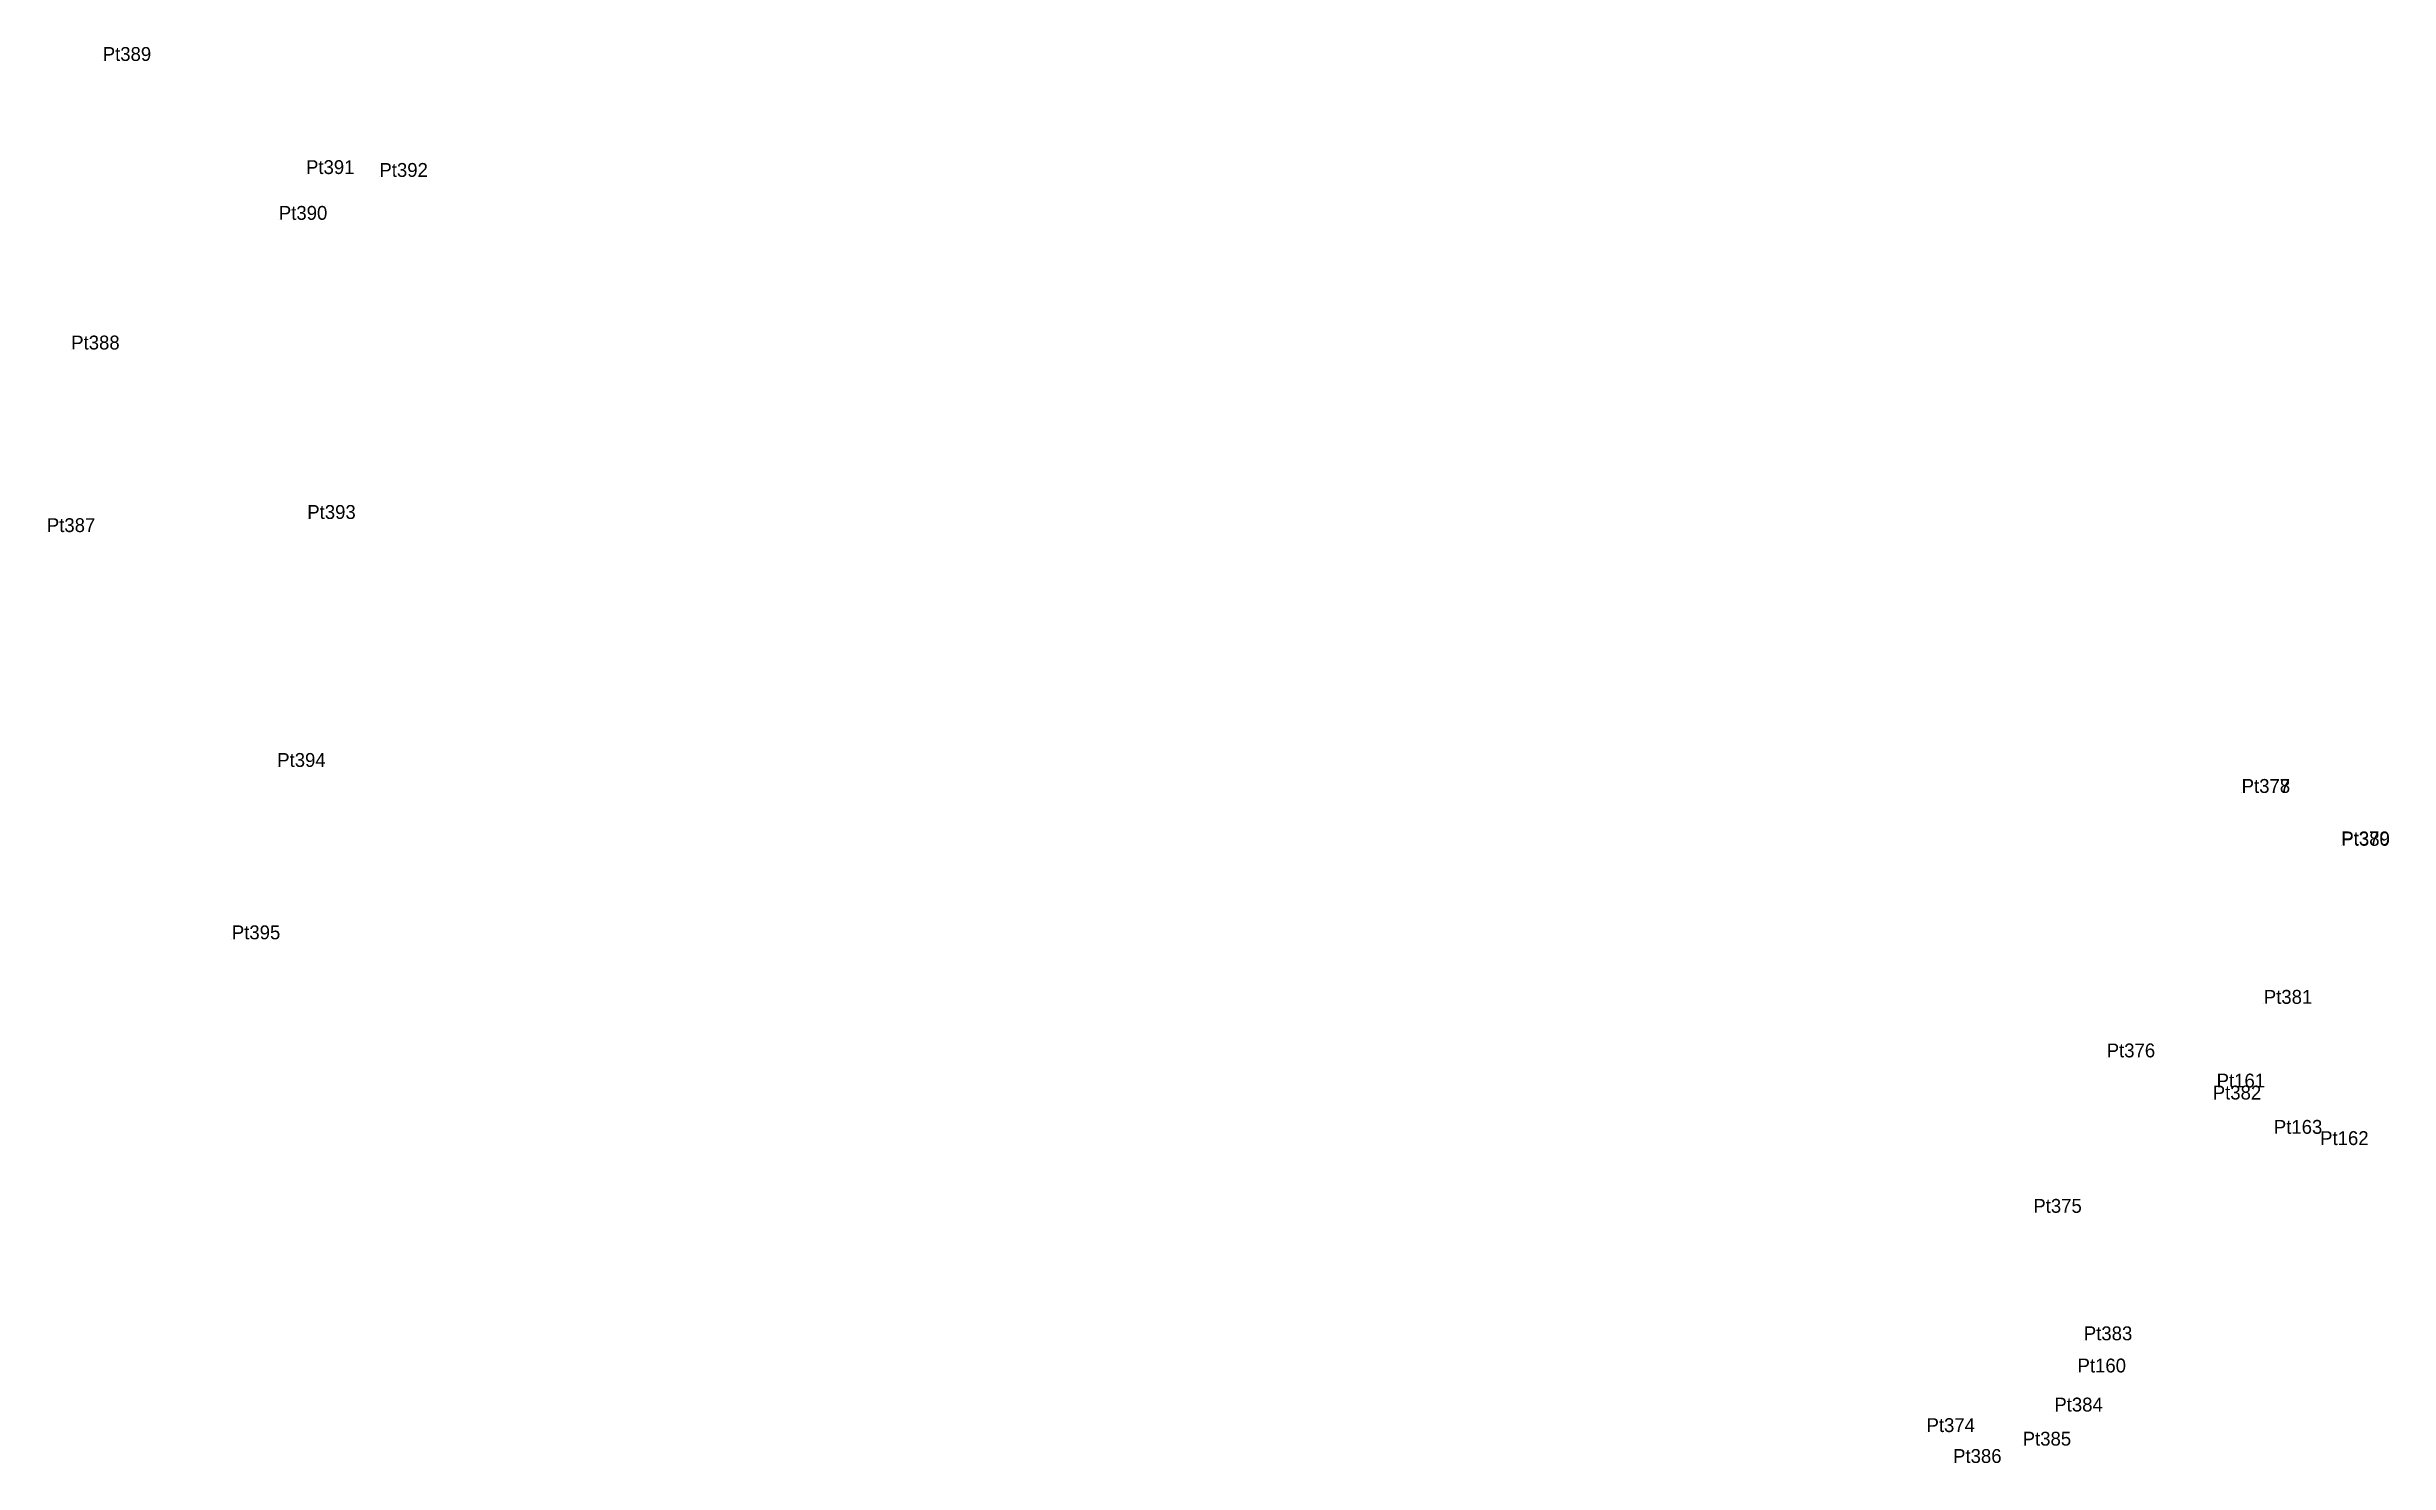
# Model space of a CAD drawing. Extents: x 0 to 667379, y 0 to 1854856.
# Drawn here: x 537012.5 to 537316.6, y 1851948.9 to 1852132.8 of the extents above; entities that cross this region are included whole.
import ezdxf

# ---------------------------------------------------------------- set-up
doc = ezdxf.new("R2010")
doc.units = 0
doc.layers.add('Level 12', color=7, linetype='Continuous')
doc.layers.add('Level 7', color=7, linetype='Continuous')

msp = doc.modelspace()

# ---------------------------------------------------------------- texts
at = {"layer": 'Level 12'}
for s, p in [('Pt389', (537019.761, 1852130.926)), ('Pt391', (537046.149, 1852116.242)), ('Pt392', (537055.675, 1852115.873)), ('Pt390', (537042.622, 1852110.3)), ('Pt388', (537015.67, 1852093.47)), ('Pt393', (537046.312, 1852071.475)), ('Pt387', (537012.507, 1852069.769)), ('Pt394', (537042.41, 1852039.29)), ('Pt377', (537297.402, 1852035.915)), ('Pt378', (537297.41, 1852035.914)), ('Pt379', (537310.337, 1852029.106)), ('Pt380', (537310.356, 1852029.053)), ('Pt395', (537036.521, 1852016.911)), ('Pt381', (537300.283, 1852008.539)), ('Pt376', (537279.886, 1852001.584)), ('Pt382', (537293.654, 1851996.116)), ('Pt161', (537294.156, 1851997.674)), ('Pt163', (537301.586, 1851991.663)), ('Pt162', (537307.592, 1851990.203)), ('Pt375', (537270.364, 1851981.408)), ('Pt383', (537276.92, 1851964.863)), ('Pt160', (537276.104, 1851960.687)), ('Pt374', (537256.502, 1851952.949)), ('Pt384', (537273.09, 1851955.617)), ('Pt385', (537268.981, 1851951.189)), ('Pt386', (537259.949, 1851948.939))]:
    msp.add_text(s, height=1.8, dxfattribs=at).set_placement(p)

# ---------------------------------------------------------------- linework, layer by layer
at = {"layer": 'Level 7'}
for p, q in [((537019.761, 1852130.926), (537019.761, 1852130.926)), ((537046.149, 1852116.242), (537046.149, 1852116.242)), ((537055.675, 1852115.873), (537055.675, 1852115.873)), ((537042.622, 1852110.3), (537042.622, 1852110.3)), ((537015.67, 1852093.47), (537015.67, 1852093.47)), ((537046.312, 1852071.475), (537046.312, 1852071.475)), ((537012.507, 1852069.769), (537012.507, 1852069.769)), ((537042.41, 1852039.29), (537042.41, 1852039.29)), ((537297.402, 1852035.915), (537297.402, 1852035.915)), ((537297.41, 1852035.914), (537297.41, 1852035.914)), ((537310.337, 1852029.106), (537310.337, 1852029.106)), ((537310.356, 1852029.053), (537310.356, 1852029.053)), ((537036.521, 1852016.911), (537036.521, 1852016.911)), ((537300.283, 1852008.539), (537300.283, 1852008.539)), ((537279.886, 1852001.584), (537279.886, 1852001.584)), ((537294.156, 1851997.674), (537294.156, 1851997.674)), ((537293.654, 1851996.116), (537293.654, 1851996.116)), ((537301.586, 1851991.663), (537301.586, 1851991.663)), ((537307.592, 1851990.203), (537307.592, 1851990.203)), ((537270.364, 1851981.408), (537270.364, 1851981.408)), ((537276.92, 1851964.863), (537276.92, 1851964.863)), ((537276.104, 1851960.687), (537276.104, 1851960.687)), ((537273.09, 1851955.617), (537273.09, 1851955.617)), ((537256.502, 1851952.949), (537256.502, 1851952.949)), ((537259.949, 1851948.939), (537259.949, 1851948.939)), ((537268.981, 1851951.189), (537268.981, 1851951.189))]:
    msp.add_line(p, q, dxfattribs=at)

msp.set_redraw_order([(e.dxf.handle, doc.entitydb.next_handle()) for e in msp.query("TEXT MTEXT ATTDEF DIMENSION ARC_DIMENSION")])  # texts and dimensions are drawn at this point

doc.saveas('drawing.dxf')
